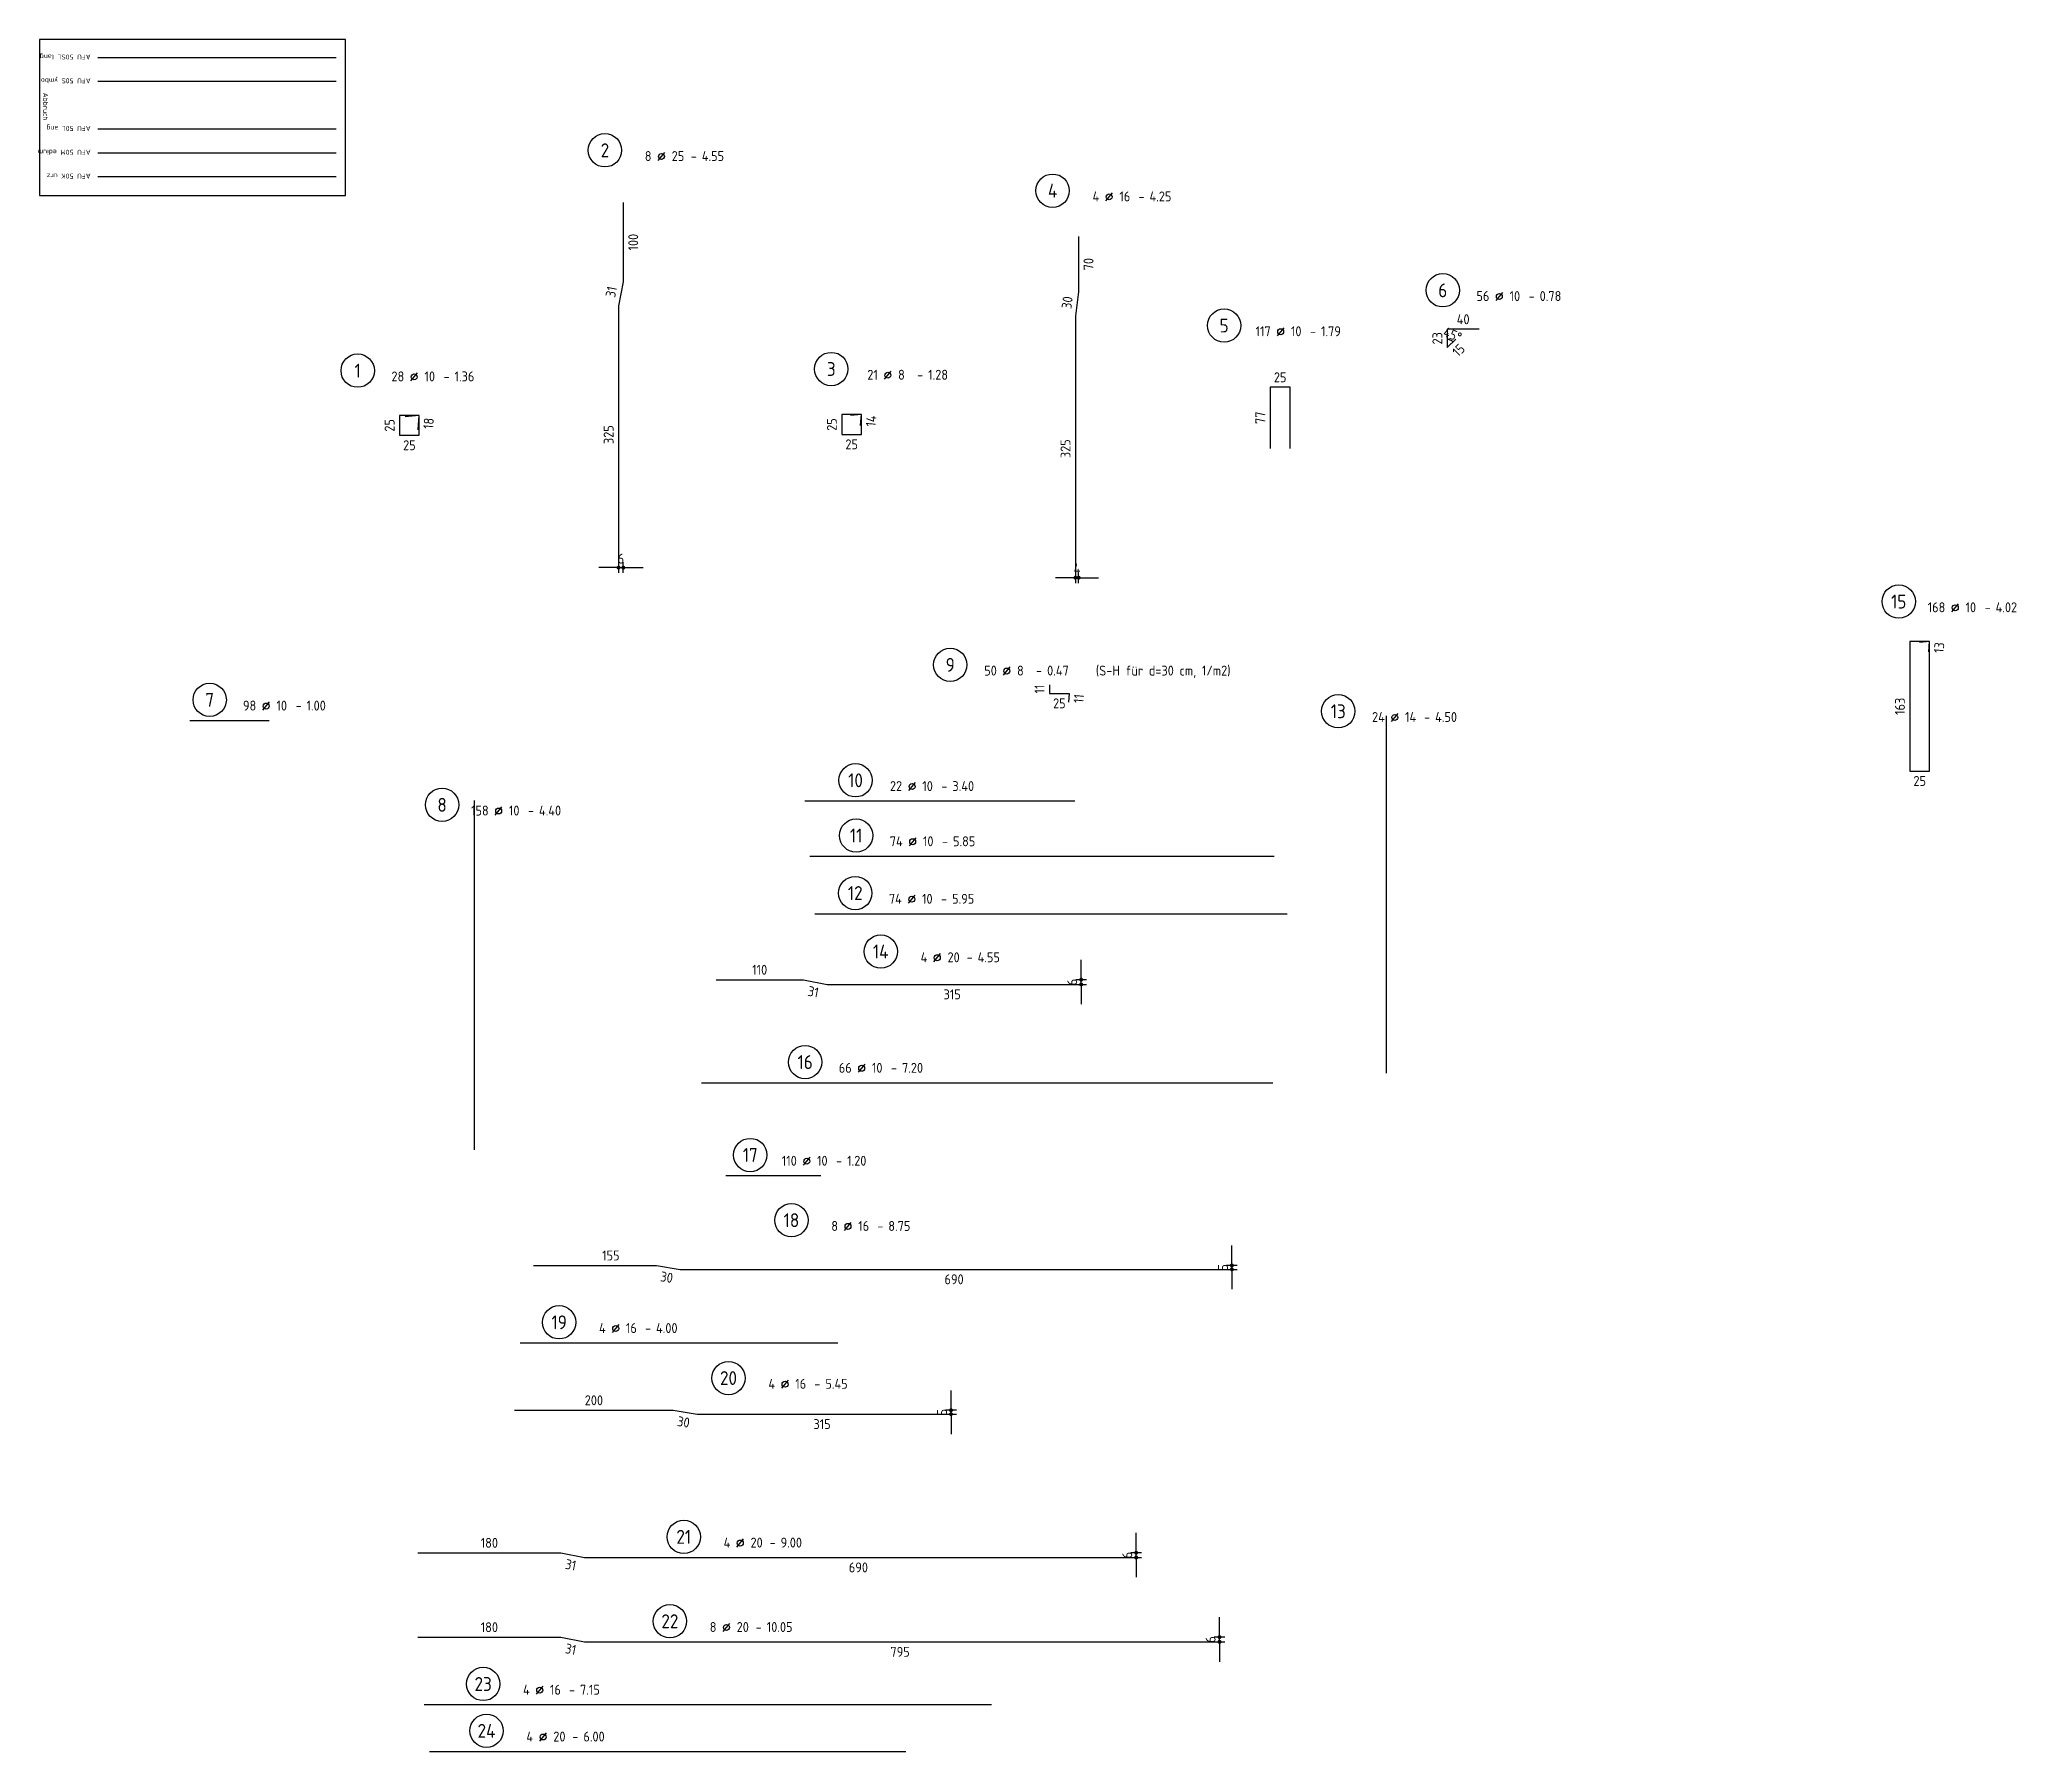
# Model space of a CAD drawing. Extents: x 40 to 135.7, y -30.7 to 24.7.
# Drawn here: x 110.82 to 135.72, y -8.24 to 13.33 of the extents above; entities that cross this region are included whole.
import ezdxf
from ezdxf.enums import TextEntityAlignment as Align

# ---------------------------------------------------------------- set-up
doc = ezdxf.new("R2010")
doc.units = 0
doc.header["$LTSCALE"] = 0.5
doc.linetypes.add('AUSGEZOGEN', pattern=[1000.01, 1000, 0.01])
for name, color, linetype in [('AFU', 7, 'Continuous'), ('MASSE', 7, 'Continuous'), ('RND', 7, 'Continuous')]:
    doc.layers.add(name, color=color, linetype=linetype)
doc.styles.add('txt', font='isocp.shx')
doc.linetypes.add('ABBRUCH', pattern='A,0.15,-0.15,["x",Standard,S=0.07,R=0,X=-0.1,Y=-0.0238],-0.005', length=0.305)
doc.linetypes.add('AFU_50K', pattern='A,0.15,["/",Standard,S=0.2,R=0,X=-0.01,Y=-0.1],0.07,["/",Standard,S=0.2,R=0,X=-0.01,Y=-0.1],0.15', length=0.37)
doc.linetypes.add('AFU_50L', pattern='A,0.75,["/",Standard,S=0.2,R=0,X=-0.01,Y=-0.1],0.07,["/",Standard,S=0.2,R=0,X=-0.01,Y=-0.1],0.75', length=1.57)
doc.linetypes.add('AFU_50M', pattern='A,0.45,["/",Standard,S=0.2,R=0,X=-0.01,Y=-0.1],0.07,["/",Standard,S=0.2,R=0,X=-0.01,Y=-0.1],0.45', length=0.97)
doc.linetypes.add('AFU_50S', pattern='A,0,-0.15,["/",Standard,S=0.2,R=0,X=-0.01,Y=-0.1],0,-0.07,["/",Standard,S=0.2,R=0,X=-0.01,Y=-0.1],-0.15', length=0.37)
doc.linetypes.add('AFU_50SL', pattern='A,0,-0.75,["/",Standard,S=0.2,R=0,X=-0.01,Y=-0.1],0,-0.07,["/",Standard,S=0.2,R=0,X=-0.01,Y=-0.1],-0.75', length=1.57)
doc.dimstyles.new('DOT_I', dxfattribs={"dimscale": 0.5, "dimtxt": 0.25, "dimasz": 0.25, "dimexe": 0.1, "dimexo": 0.3, "dimgap": 0.1, "dimtad": 1, "dimdec": 3, "dimzin": 3, "dimtxsty": 'txt', "dimblk": 'DOT', "dimblk1": 'DOT', "dimblk2": 'DOT', "dimsah": 1, "dimcen": 0.1, "dimse1": 1, "dimse2": 1, "dimazin": 0, "dimtfac": 1, "dimtdec": 4, "dimtix": 1, "dimtmove": 2, "dimatfit": 3, "dimfxl": 0, "dimtvp": 1, "dimtolj": 1, "dimtzin": 0, "dimarcsym": 0})

msp = doc.modelspace()

# ---------------------------------------------------------------- texts
at = {"layer": 'AFU', "color": 8, "linetype": 'AFU_50SL', "style": 'txt'}
msp.add_text('AFU 50SL lang', height=0.0625, rotation=180, dxfattribs=at).set_placement((111.4605, 13.1412))
at = {"layer": 'AFU', "color": 8, "linetype": 'AFU_50S', "style": 'txt'}
msp.add_text('AFU 50S ymbol', height=0.0625, rotation=180, dxfattribs=at).set_placement((111.4605, 12.8412))
at = {"layer": 'AFU', "color": 8, "linetype": 'ABBRUCH', "style": 'txt'}
msp.add_text('Abbruch', height=0.0625, rotation=270, dxfattribs=at).set_placement((110.861, 12.6603))
at = {"layer": 'AFU', "color": 8, "linetype": 'AFU_50L', "style": 'txt'}
msp.add_text('AFU 50L ang', height=0.0625, rotation=180, dxfattribs=at).set_placement((111.4605, 12.2412))
at = {"layer": 'AFU', "color": 8, "linetype": 'AFU_50M', "style": 'txt'}
msp.add_text('AFU 50M edium', height=0.0625, rotation=180, dxfattribs=at).set_placement((111.4605, 11.9412))
at = {"layer": 'AFU', "color": 8, "linetype": 'AFU_50K', "style": 'txt'}
msp.add_text('AFU 50K urz', height=0.0625, rotation=180, dxfattribs=at).set_placement((111.4605, 11.6412))
at = {"layer": 'RND', "color": 7, "linetype": 'AUSGEZOGEN', "style": 'txt'}
for s, rotation, p in [('100', 90, (118.2962, 10.7771)), ('70', 90, (124.0326, 10.5)), ('31', 78.69007, (118.0186, 10.1516)), ('30', 82.40536, (123.7636, 10.0165)), ('23', 90, (128.4282, 9.5657)), ('15', 45, (128.6946, 9.4154)), ('25', 90, (115.226, 8.4692)), ('18', 84.99986, (115.7176, 8.4936)), ('25', 90, (120.7987, 8.4802)), ('14', 84.99986, (121.2921, 8.5245)), ('77', 90, (126.1973, 8.5647)), ('325', 90, (117.9862, 8.3521)), ('325', 90, (123.7426, 8.175)), ('13', 84.99986, (134.7496, 5.669)), ('11', 90, (123.4154, 5.1473)), ('11', 85, (123.9101, 5.0266)), ('163', 90, (134.2558, 4.9297)), ('31', 348.69007, (120.565, 1.3333)), ('30', 350.53768, (118.7185, -2.2622)), ('30', 350.53768, (118.9298, -4.0862)), ('31', 348.69007, (117.5089, -5.8858)), ('31', 348.69007, (117.5089, -6.949))]:
    msp.add_text(s, height=0.125, rotation=rotation, dxfattribs=at).set_placement(p, align=Align.MIDDLE)
for s, p in [('40', (128.7532, 9.8057)), ('25', (126.4473, 9.0747)), ('25', (115.476, 8.2192)), ('25', (121.0487, 8.2302)), ('25', (123.6654, 4.9673)), ('25', (134.5058, 3.9897)), ('110', (119.8895, 1.6109)), ('315', (122.3145, 1.3009)), ('155', (118.014, -1.9889)), ('690', (122.339, -2.2889)), ('200', (117.8004, -3.8129)), ('315', (120.6754, -4.1129)), ('180', (116.4834, -5.6083)), ('690', (121.1334, -5.9183)), ('180', (116.4834, -6.6715)), ('795', (121.6584, -6.9815))]:
    msp.add_text(s, height=0.125, dxfattribs=at).set_placement(p, align=Align.MIDDLE)

# ---------------------------------------------------------------- blocks, each defined once
blk = doc.blocks.new('RND_AUSZ')
at = {"layer": 'RND', "color": 7, "linetype": 'Continuous'}
blk.add_line((1.341, 0.262), (1.509, 0.466), dxfattribs=at)
at = {"layer": 'RND', "color": 1, "linetype": 'Continuous'}
blk.add_circle((0, 0.52), 0.42, dxfattribs=at)
at = {"layer": 'RND', "color": 7, "linetype": 'Continuous'}
blk.add_circle((1.425, 0.364), 0.075, dxfattribs=at)
at = {"layer": 'RND', "color": 7, "linetype": 'Continuous', "style": 'txt'}
blk.add_text('-', height=0.25, dxfattribs=at).set_placement((2.163, 0.25))
for tag, p in [('WIEOFT', (-0.536, 0.25)), ('STK', (1.174, 0.25))]:
    blk.add_attdef(tag, text='', height=0.25, dxfattribs=at).set_placement(p, align=Align.RIGHT)
at = {"layer": 'RND', "color": 1, "linetype": 'Continuous', "style": 'txt'}
blk.add_attdef('POS', text='', height=0.35, dxfattribs=at).set_placement((0, 0.52), align=Align.MIDDLE)
at = {"layer": 'RND', "color": 7, "linetype": 'Continuous', "style": 'txt'}
for tag, p in [('DS', (1.683, 0.25)), ('LANG', (2.441, 0.25)), ('TEXT', (3.669, 0.25))]:
    blk.add_attdef(tag, p, '', height=0.25, dxfattribs=at)
blk = doc.blocks.new('DOT')
at = {"layer": 'MASSE', "color": 7, "linetype": 'Continuous'}
for p, q in [((0, 0), (-1, 0)), ((0, 0.54), (0, -0.54))]:
    blk.add_line(p, q, dxfattribs=at)
at = {"layer": 'MASSE', "color": 7, "linetype": 'Continuous', "const_width": 0.2}
blk.add_lwpolyline([(-0.1, 0, 1), (0.1, 0, 1)], format="xyb", close=True, dxfattribs=at)
blk = doc.blocks.new('*D16')
at = {"layer": 'DEFPOINTS', "color": 0, "linetype": 'AUSGEZOGEN', "transparency": 16777216}
for p in [(123.868, 6.55), (123.908, 6.55), (123.908, 6.55)]:
    blk.add_point(p, dxfattribs=at)
at = {"layer": 'RND', "color": 0, "linetype": 'AUSGEZOGEN', "lineweight": -2, "transparency": 16777216}
for p, q in [((123.743, 6.55), (123.618, 6.55)), ((123.868, 6.55), (123.908, 6.55)), ((124.033, 6.55), (124.158, 6.55))]:
    blk.add_line(p, q, dxfattribs=at)
at = {"layer": 'RND', "color": 0, "linetype": 'AUSGEZOGEN', "lineweight": -2, "transparency": 16777216, "xscale": 0.125, "yscale": 0.125, "zscale": 0.125}
blk.add_blockref('DOT', (123.868, 6.55), dxfattribs=at)
at = {"layer": 'RND', "color": 0, "linetype": 'AUSGEZOGEN', "lineweight": -2, "transparency": 16777216, "xscale": 0.125, "yscale": 0.125, "zscale": 0.125, "rotation": 180}
blk.add_blockref('DOT', (123.908, 6.55), dxfattribs=at)
at = {"layer": 'RND', "color": 0, "linetype": 'AUSGEZOGEN', "transparency": 16777216, "insert": (123.888, 6.663), "char_height": 0.125, "attachment_point": 5, "style": 'txt'}
blk.add_mtext('\\A1;4', dxfattribs=at)
blk = doc.blocks.new('*D17')
at = {"layer": 'DEFPOINTS', "color": 0, "linetype": 'AUSGEZOGEN', "transparency": 16777216}
for p in [(128.553, 9.566), (128.603, 9.537), (128.606, 9.504), (128.553, 9.451)]:
    blk.add_point(p, dxfattribs=at)
at = {"layer": 'RND', "color": 0, "linetype": 'AUSGEZOGEN', "lineweight": -2, "transparency": 16777216}
blk.add_arc((128.553, 9.451), 0.1, 45, 90, dxfattribs=at)
at = {"layer": 'RND', "color": 0, "linetype": 'AUSGEZOGEN', "transparency": 16777216, "insert": (128.62, 9.612), "char_height": 0.125, "attachment_point": 5, "rotation": 337.5, "style": 'txt'}
blk.add_mtext('\\A1;45°', dxfattribs=at)
blk = doc.blocks.new('*D40')
at = {"layer": 'DEFPOINTS', "color": 0, "linetype": 'AUSGEZOGEN', "transparency": 16777216}
for p in [(123.94, 1.486), (123.94, 1.486), (123.94, 1.426)]:
    blk.add_point(p, dxfattribs=at)
at = {"layer": 'RND', "color": 0, "linetype": 'AUSGEZOGEN', "lineweight": -2, "transparency": 16777216}
for p, q in [((123.94, 1.611), (123.94, 1.736)), ((123.94, 1.426), (123.94, 1.486)), ((123.94, 1.301), (123.94, 1.176))]:
    blk.add_line(p, q, dxfattribs=at)
at = {"layer": 'RND', "color": 0, "linetype": 'AUSGEZOGEN', "lineweight": -2, "transparency": 16777216, "xscale": 0.125, "yscale": 0.125, "zscale": 0.125}
for p, rotation in [((123.94, 1.486), 270), ((123.94, 1.426), 90)]:
    blk.add_blockref('DOT', p, dxfattribs=dict(at, rotation=rotation))
at = {"layer": 'RND', "color": 0, "linetype": 'AUSGEZOGEN', "transparency": 16777216, "insert": (123.827, 1.456), "char_height": 0.125, "attachment_point": 5, "rotation": 90, "style": 'txt'}
blk.add_mtext('\\A1;6', dxfattribs=at)
blk = doc.blocks.new('*D61')
at = {"layer": 'DEFPOINTS', "color": 0, "linetype": 'AUSGEZOGEN', "transparency": 16777216}
for p in [(118.111, 6.677), (118.171, 6.677), (118.171, 6.677)]:
    blk.add_point(p, dxfattribs=at)
at = {"layer": 'RND', "color": 0, "linetype": 'AUSGEZOGEN', "lineweight": -2, "transparency": 16777216}
for p, q in [((117.986, 6.677), (117.861, 6.677)), ((118.111, 6.677), (118.171, 6.677)), ((118.296, 6.677), (118.421, 6.677))]:
    blk.add_line(p, q, dxfattribs=at)
at = {"layer": 'RND', "color": 0, "linetype": 'AUSGEZOGEN', "lineweight": -2, "transparency": 16777216, "xscale": 0.125, "yscale": 0.125, "zscale": 0.125}
blk.add_blockref('DOT', (118.111, 6.677), dxfattribs=at)
at = {"layer": 'RND', "color": 0, "linetype": 'AUSGEZOGEN', "lineweight": -2, "transparency": 16777216, "xscale": 0.125, "yscale": 0.125, "zscale": 0.125, "rotation": 180}
blk.add_blockref('DOT', (118.171, 6.677), dxfattribs=at)
at = {"layer": 'RND', "color": 0, "linetype": 'AUSGEZOGEN', "transparency": 16777216, "insert": (118.141, 6.79), "char_height": 0.125, "attachment_point": 5, "style": 'txt'}
blk.add_mtext('\\A1;6', dxfattribs=at)
blk = doc.blocks.new('*D75')
at = {"layer": 'DEFPOINTS', "color": 0, "linetype": 'AUSGEZOGEN', "transparency": 16777216}
for p in [(125.839, -2.114), (125.839, -2.114), (125.839, -2.164)]:
    blk.add_point(p, dxfattribs=at)
at = {"layer": 'RND', "color": 0, "linetype": 'AUSGEZOGEN', "lineweight": -2, "transparency": 16777216}
for p, q in [((125.839, -1.989), (125.839, -1.864)), ((125.839, -2.164), (125.839, -2.114)), ((125.839, -2.289), (125.839, -2.414))]:
    blk.add_line(p, q, dxfattribs=at)
at = {"layer": 'RND', "color": 0, "linetype": 'AUSGEZOGEN', "lineweight": -2, "transparency": 16777216, "xscale": 0.125, "yscale": 0.125, "zscale": 0.125}
for p, rotation in [((125.839, -2.114), 270), ((125.839, -2.164), 90)]:
    blk.add_blockref('DOT', p, dxfattribs=dict(at, rotation=rotation))
at = {"layer": 'RND', "color": 0, "linetype": 'AUSGEZOGEN', "transparency": 16777216, "insert": (125.727, -2.139), "char_height": 0.125, "attachment_point": 5, "rotation": 90, "style": 'txt'}
blk.add_mtext('\\A1;5', dxfattribs=at)
blk = doc.blocks.new('*D76')
at = {"layer": 'DEFPOINTS', "color": 0, "linetype": 'AUSGEZOGEN', "transparency": 16777216}
for p in [(122.3, -3.938), (122.3, -3.938), (122.3, -3.988)]:
    blk.add_point(p, dxfattribs=at)
at = {"layer": 'RND', "color": 0, "linetype": 'AUSGEZOGEN', "lineweight": -2, "transparency": 16777216}
for p, q in [((122.3, -3.813), (122.3, -3.688)), ((122.3, -3.988), (122.3, -3.938)), ((122.3, -4.113), (122.3, -4.238))]:
    blk.add_line(p, q, dxfattribs=at)
at = {"layer": 'RND', "color": 0, "linetype": 'AUSGEZOGEN', "lineweight": -2, "transparency": 16777216, "xscale": 0.125, "yscale": 0.125, "zscale": 0.125}
for p, rotation in [((122.3, -3.938), 270), ((122.3, -3.988), 90)]:
    blk.add_blockref('DOT', p, dxfattribs=dict(at, rotation=rotation))
at = {"layer": 'RND', "color": 0, "linetype": 'AUSGEZOGEN', "transparency": 16777216, "insert": (122.188, -3.963), "char_height": 0.125, "attachment_point": 5, "rotation": 90, "style": 'txt'}
blk.add_mtext('\\A1;5', dxfattribs=at)
blk = doc.blocks.new('*D77')
at = {"layer": 'DEFPOINTS', "color": 0, "linetype": 'AUSGEZOGEN', "transparency": 16777216}
for p in [(122.3, -3.938), (122.3, -3.938), (122.3, -3.988)]:
    blk.add_point(p, dxfattribs=at)
at = {"layer": 'RND', "color": 0, "linetype": 'AUSGEZOGEN', "lineweight": -2, "transparency": 16777216}
for p, q in [((122.3, -3.813), (122.3, -3.688)), ((122.3, -3.988), (122.3, -3.938)), ((122.3, -4.113), (122.3, -4.238))]:
    blk.add_line(p, q, dxfattribs=at)
at = {"layer": 'RND', "color": 0, "linetype": 'AUSGEZOGEN', "lineweight": -2, "transparency": 16777216, "xscale": 0.125, "yscale": 0.125, "zscale": 0.125}
for p, rotation in [((122.3, -3.938), 270), ((122.3, -3.988), 90)]:
    blk.add_blockref('DOT', p, dxfattribs=dict(at, rotation=rotation))
at = {"layer": 'RND', "color": 0, "linetype": 'AUSGEZOGEN', "transparency": 16777216, "insert": (122.188, -3.963), "char_height": 0.125, "attachment_point": 5, "rotation": 90, "style": 'txt'}
blk.add_mtext('\\A1;5', dxfattribs=at)
blk = doc.blocks.new('*D84')
at = {"layer": 'DEFPOINTS', "color": 0, "linetype": 'AUSGEZOGEN', "transparency": 16777216}
for p in [(124.633, -5.733), (124.633, -5.733), (124.633, -5.793)]:
    blk.add_point(p, dxfattribs=at)
at = {"layer": 'RND', "color": 0, "linetype": 'AUSGEZOGEN', "lineweight": -2, "transparency": 16777216}
for p, q in [((124.633, -5.608), (124.633, -5.483)), ((124.633, -5.793), (124.633, -5.733)), ((124.633, -5.918), (124.633, -6.043))]:
    blk.add_line(p, q, dxfattribs=at)
at = {"layer": 'RND', "color": 0, "linetype": 'AUSGEZOGEN', "lineweight": -2, "transparency": 16777216, "xscale": 0.125, "yscale": 0.125, "zscale": 0.125}
for p, rotation in [((124.633, -5.733), 270), ((124.633, -5.793), 90)]:
    blk.add_blockref('DOT', p, dxfattribs=dict(at, rotation=rotation))
at = {"layer": 'RND', "color": 0, "linetype": 'AUSGEZOGEN', "transparency": 16777216, "insert": (124.521, -5.763), "char_height": 0.125, "attachment_point": 5, "rotation": 90, "style": 'txt'}
blk.add_mtext('\\A1;6', dxfattribs=at)
blk = doc.blocks.new('*D85')
at = {"layer": 'DEFPOINTS', "color": 0, "linetype": 'AUSGEZOGEN', "transparency": 16777216}
for p in [(125.683, -6.796), (125.683, -6.796), (125.683, -6.856)]:
    blk.add_point(p, dxfattribs=at)
at = {"layer": 'RND', "color": 0, "linetype": 'AUSGEZOGEN', "lineweight": -2, "transparency": 16777216}
for p, q in [((125.683, -6.671), (125.683, -6.546)), ((125.683, -6.856), (125.683, -6.796)), ((125.683, -6.981), (125.683, -7.106))]:
    blk.add_line(p, q, dxfattribs=at)
at = {"layer": 'RND', "color": 0, "linetype": 'AUSGEZOGEN', "lineweight": -2, "transparency": 16777216, "xscale": 0.125, "yscale": 0.125, "zscale": 0.125}
for p, rotation in [((125.683, -6.796), 270), ((125.683, -6.856), 90)]:
    blk.add_blockref('DOT', p, dxfattribs=dict(at, rotation=rotation))
at = {"layer": 'RND', "color": 0, "linetype": 'AUSGEZOGEN', "transparency": 16777216, "insert": (125.571, -6.826), "char_height": 0.125, "attachment_point": 5, "rotation": 90, "style": 'txt'}
blk.add_mtext('\\A1;6', dxfattribs=at)

# ---------------------------------------------------------------- dimensions: what is measured, and where the dimension line sits
at = {"layer": 'RND', "color": 7, "linetype": 'AUSGEZOGEN'}
dim = msp.add_angular_dim_3p(base=(128.6032, 9.5373), center=(128.5532, 9.4507), p1=(128.6062, 9.5038), p2=(128.5532, 9.5657), dimstyle='DOT_I', override={"dimdec": 2, "dimadec": 0}, dxfattribs=at)
dim.commit()
dim.dimension.update_dxf_attribs({"geometry": '*D17', "text_midpoint": (128.6202, 9.6124), "dimtype": 165})
for base, p1, p2, override, picture, middle in [((118.1712, 6.6771), (118.1112, 6.6771), (118.1712, 6.6771), {"dimdec": 0, "dimlfac": 100}, '*D61', (118.1412, 6.7896)), ((123.9076, 6.55), (123.8676, 6.55), (123.9076, 6.55), {"dimdec": 0, "dimlfac": 100, "dimrnd": 0.0005}, '*D16', (123.8876, 6.6625))]:
    dim = msp.add_linear_dim(base=base, p1=p1, p2=p2, dimstyle='DOT_I', override=override, dxfattribs=at)
    dim.commit()
    dim.dimension.update_dxf_attribs({"geometry": picture, "text_midpoint": middle})
for base, p1, p2, override, picture, middle in [((123.9395, 1.4859), (123.9395, 1.4259), (123.9395, 1.4859), {"dimdec": 0, "dimlfac": 100, "dimrnd": 0.0005}, '*D40', (123.827, 1.4559)), ((125.839, -2.1139), (125.839, -2.1639), (125.839, -2.1139), {"dimdec": 0, "dimlfac": 100}, '*D75', (125.7265, -2.1389)), ((122.3004, -3.9379), (122.3004, -3.9879), (122.3004, -3.9379), {"dimdec": 0, "dimlfac": 100, "dimrnd": 0.0005}, '*D76', (122.1879, -3.9629)), ((122.3004, -3.9379), (122.3004, -3.9879), (122.3004, -3.9379), {"dimdec": 0, "dimlfac": 100}, '*D77', (122.1879, -3.9629)), ((124.6334, -5.7333), (124.6334, -5.7933), (124.6334, -5.7333), {"dimdec": 0, "dimlfac": 100}, '*D84', (124.5209, -5.7633)), ((125.6834, -6.7965), (125.6834, -6.8565), (125.6834, -6.7965), {"dimdec": 0, "dimlfac": 100}, '*D85', (125.5709, -6.8265))]:
    dim = msp.add_linear_dim(base=base, p1=p1, p2=p2, angle=90, dimstyle='DOT_I', override=override, dxfattribs=at)
    dim.commit()
    dim.dimension.update_dxf_attribs({"geometry": picture, "text_midpoint": middle})

# ---------------------------------------------------------------- linework, layer by layer
at = {"layer": 'AFU', "color": 8, "linetype": 'AFU_50SL'}
msp.add_line((111.5517, 13.1036), (114.5517, 13.1036), dxfattribs=at)
at = {"layer": 'AFU', "color": 8, "linetype": 'AFU_50S'}
msp.add_line((111.5517, 12.8036), (114.5517, 12.8036), dxfattribs=at)
at = {"layer": 'AFU', "color": 8, "linetype": 'AFU_50L'}
msp.add_line((111.5517, 12.2036), (114.5517, 12.2036), dxfattribs=at)
at = {"layer": 'AFU', "color": 8, "linetype": 'AFU_50M'}
msp.add_line((111.5517, 11.9036), (114.5517, 11.9036), dxfattribs=at)
at = {"layer": 'AFU', "color": 8, "linetype": 'AFU_50K'}
msp.add_line((111.5517, 11.6036), (114.5517, 11.6036), dxfattribs=at)
at = {"layer": 'AFU', "color": 8, "linetype": 'ABBRUCH'}
msp.add_lwpolyline([(114.6703, 13.3297), (110.8157, 13.3297), (110.8157, 11.363), (114.6703, 11.363)], close=True, dxfattribs=at)
at = {"layer": 'RND', "color": 1, "linetype": 'AUSGEZOGEN'}
for points in [[(118.1712, 11.2771), (118.1712, 10.2771), (118.1112, 9.9771), (118.1112, 6.7271)], [(123.9076, 10.85), (123.9076, 10.15), (123.8676, 9.85), (123.8676, 6.6)], [(128.9532, 9.6807), (128.5532, 9.6807), (128.5532, 9.4507), (128.6593, 9.5568)], [(126.5723, 8.1797), (126.5723, 8.9497), (126.3223, 8.9497), (126.3223, 8.1797)], [(115.5853, 8.4148), (115.601, 8.5942), (115.351, 8.5942), (115.351, 8.3442), (115.601, 8.3442), (115.601, 8.5942), (115.4216, 8.5785)], [(121.1615, 8.4657), (121.1737, 8.6052), (120.9237, 8.6052), (120.9237, 8.3552), (121.1737, 8.3552), (121.1737, 8.6052), (121.0342, 8.593)], [(134.6194, 5.6152), (134.6308, 5.7447), (134.3808, 5.7447), (134.3808, 4.1147), (134.6308, 4.1147), (134.6308, 5.7447), (134.5013, 5.7333)], [(123.5404, 5.2023), (123.5404, 5.0923), (123.7904, 5.0923), (123.7808, 4.9827)], [(112.7077, 4.7513), (113.7077, 4.7513)], [(127.7852, 0.3087), (127.7852, 4.8087)], [(116.2953, -0.6562), (116.2953, 3.7438)], [(120.4586, 3.7374), (123.8586, 3.7374)], [(120.5233, 3.0418), (126.3733, 3.0418)], [(120.5862, 2.3174), (126.5362, 2.3174)], [(119.3395, 1.4859), (120.4395, 1.4859), (120.7395, 1.4259), (123.8895, 1.4259)], [(119.1554, 0.1879), (126.3554, 0.1879)], [(119.4618, -0.9828), (120.6618, -0.9828)], [(117.039, -2.1139), (118.589, -2.1139), (118.889, -2.1639), (125.789, -2.1639)], [(116.8728, -3.0907), (120.8728, -3.0907)], [(116.8004, -3.9379), (118.8004, -3.9379), (119.1004, -3.9879), (122.2504, -3.9879)], [(115.5834, -5.7333), (117.3834, -5.7333), (117.6834, -5.7933), (124.5834, -5.7933)], [(115.5834, -6.7965), (117.3834, -6.7965), (117.6834, -6.8565), (125.6334, -6.8565)], [(115.6605, -7.6468), (122.8105, -7.6468)], [(115.7308, -8.2368), (121.7308, -8.2368)]]:
    msp.add_lwpolyline(points, dxfattribs=at)

# ---------------------------------------------------------------- block references
at = {"layer": 'RND', "color": 191, "linetype": 'AUSGEZOGEN', "xscale": 0.5, "yscale": 0.5, "zscale": 0.5}
msp.add_blockref('RND_AUSZ', (117.9396, 11.6743), dxfattribs=at).add_auto_attribs({'POS': '2', 'STK': '8', 'DS': '25', 'LANG': '4.55'})
at = {"layer": 'RND', "color": 7, "linetype": 'AUSGEZOGEN', "xscale": 0.5, "yscale": 0.5, "zscale": 0.5}
for p, values in [((123.5804, 11.1657), {'POS': '4', 'STK': '4', 'DS': '16', 'LANG': '4.25'}), ((125.7414, 9.4669), {'POS': '5', 'STK': '117', 'DS': '10', 'LANG': '1.79'}), ((114.8242, 8.8983), {'POS': '1', 'STK': '28', 'DS': '10', 'LANG': '1.36'}), ((120.7916, 8.9191), {'POS': '3', 'STK': '21', 'DS': '8', 'LANG': '1.28'}), ((134.2412, 5.9895), {'POS': '15', 'STK': '168', 'DS': '10', 'LANG': '4.02'}), ((122.2904, 5.1923), {'POS': '9', 'STK': '50', 'DS': '8', 'LANG': '0.47', 'TEXT': '(S-H für d=30 cm, 1/m2)'}), ((127.1794, 4.6075), {'POS': '13', 'STK': '24', 'DS': '14', 'LANG': '4.50'}), ((121.4146, 1.5808), {'POS': '14', 'STK': '4', 'DS': '20', 'LANG': '4.55'}), ((119.7703, -0.9828), {'POS': '17', 'STK': '110', 'DS': '10', 'LANG': '1.20'}), ((119.4966, -3.7928), {'POS': '20', 'STK': '4', 'DS': '16', 'LANG': '5.45'}), ((118.758, -6.8565), {'POS': '22', 'STK': '8', 'DS': '20', 'LANG': '10.05'}), ((116.4477, -8.2368), {'POS': '24', 'STK': '4', 'DS': '20', 'LANG': '6.00'})]:
    msp.add_blockref('RND_AUSZ', p, dxfattribs=at).add_auto_attribs(values)
at = {"layer": 'RND', "color": 1, "linetype": 'AUSGEZOGEN', "xscale": 0.5, "yscale": 0.5, "zscale": 0.5}
for p, values in [((128.4965, 9.9105), {'POS': '6', 'STK': '56', 'DS': '10', 'LANG': '0.78'}), ((112.9593, 4.7513), {'POS': '7', 'STK': '98', 'DS': '10', 'LANG': '1.00'}), ((121.0972, 3.7374), {'POS': '10', 'STK': '22', 'DS': '10', 'LANG': '3.40'}), ((115.8881, 3.429), {'POS': '8', 'STK': '158', 'DS': '10', 'LANG': '4.40'}), ((121.1047, 3.0418), {'POS': '11', 'STK': '74', 'DS': '10', 'LANG': '5.85'}), ((121.0933, 2.3174), {'POS': '12', 'STK': '74', 'DS': '10', 'LANG': '5.95'}), ((120.4621, 0.1879), {'POS': '16', 'STK': '66', 'DS': '10', 'LANG': '7.20'}), ((120.2894, -1.8041), {'POS': '18', 'STK': '8', 'DS': '16', 'LANG': '8.75'}), ((117.3627, -3.0907), {'POS': '19', 'STK': '4', 'DS': '16', 'LANG': '4.00'}), ((118.9324, -5.7933), {'POS': '21', 'STK': '4', 'DS': '20', 'LANG': '9.00'}), ((116.4055, -7.6468), {'POS': '23', 'STK': '4', 'DS': '16', 'LANG': '7.15'})]:
    msp.add_blockref('RND_AUSZ', p, dxfattribs=at).add_auto_attribs(values)

msp.set_redraw_order([(e.dxf.handle, doc.entitydb.next_handle()) for e in msp.query("TEXT MTEXT ATTDEF DIMENSION ARC_DIMENSION")])  # texts and dimensions are drawn at this point

doc.saveas('drawing.dxf')
